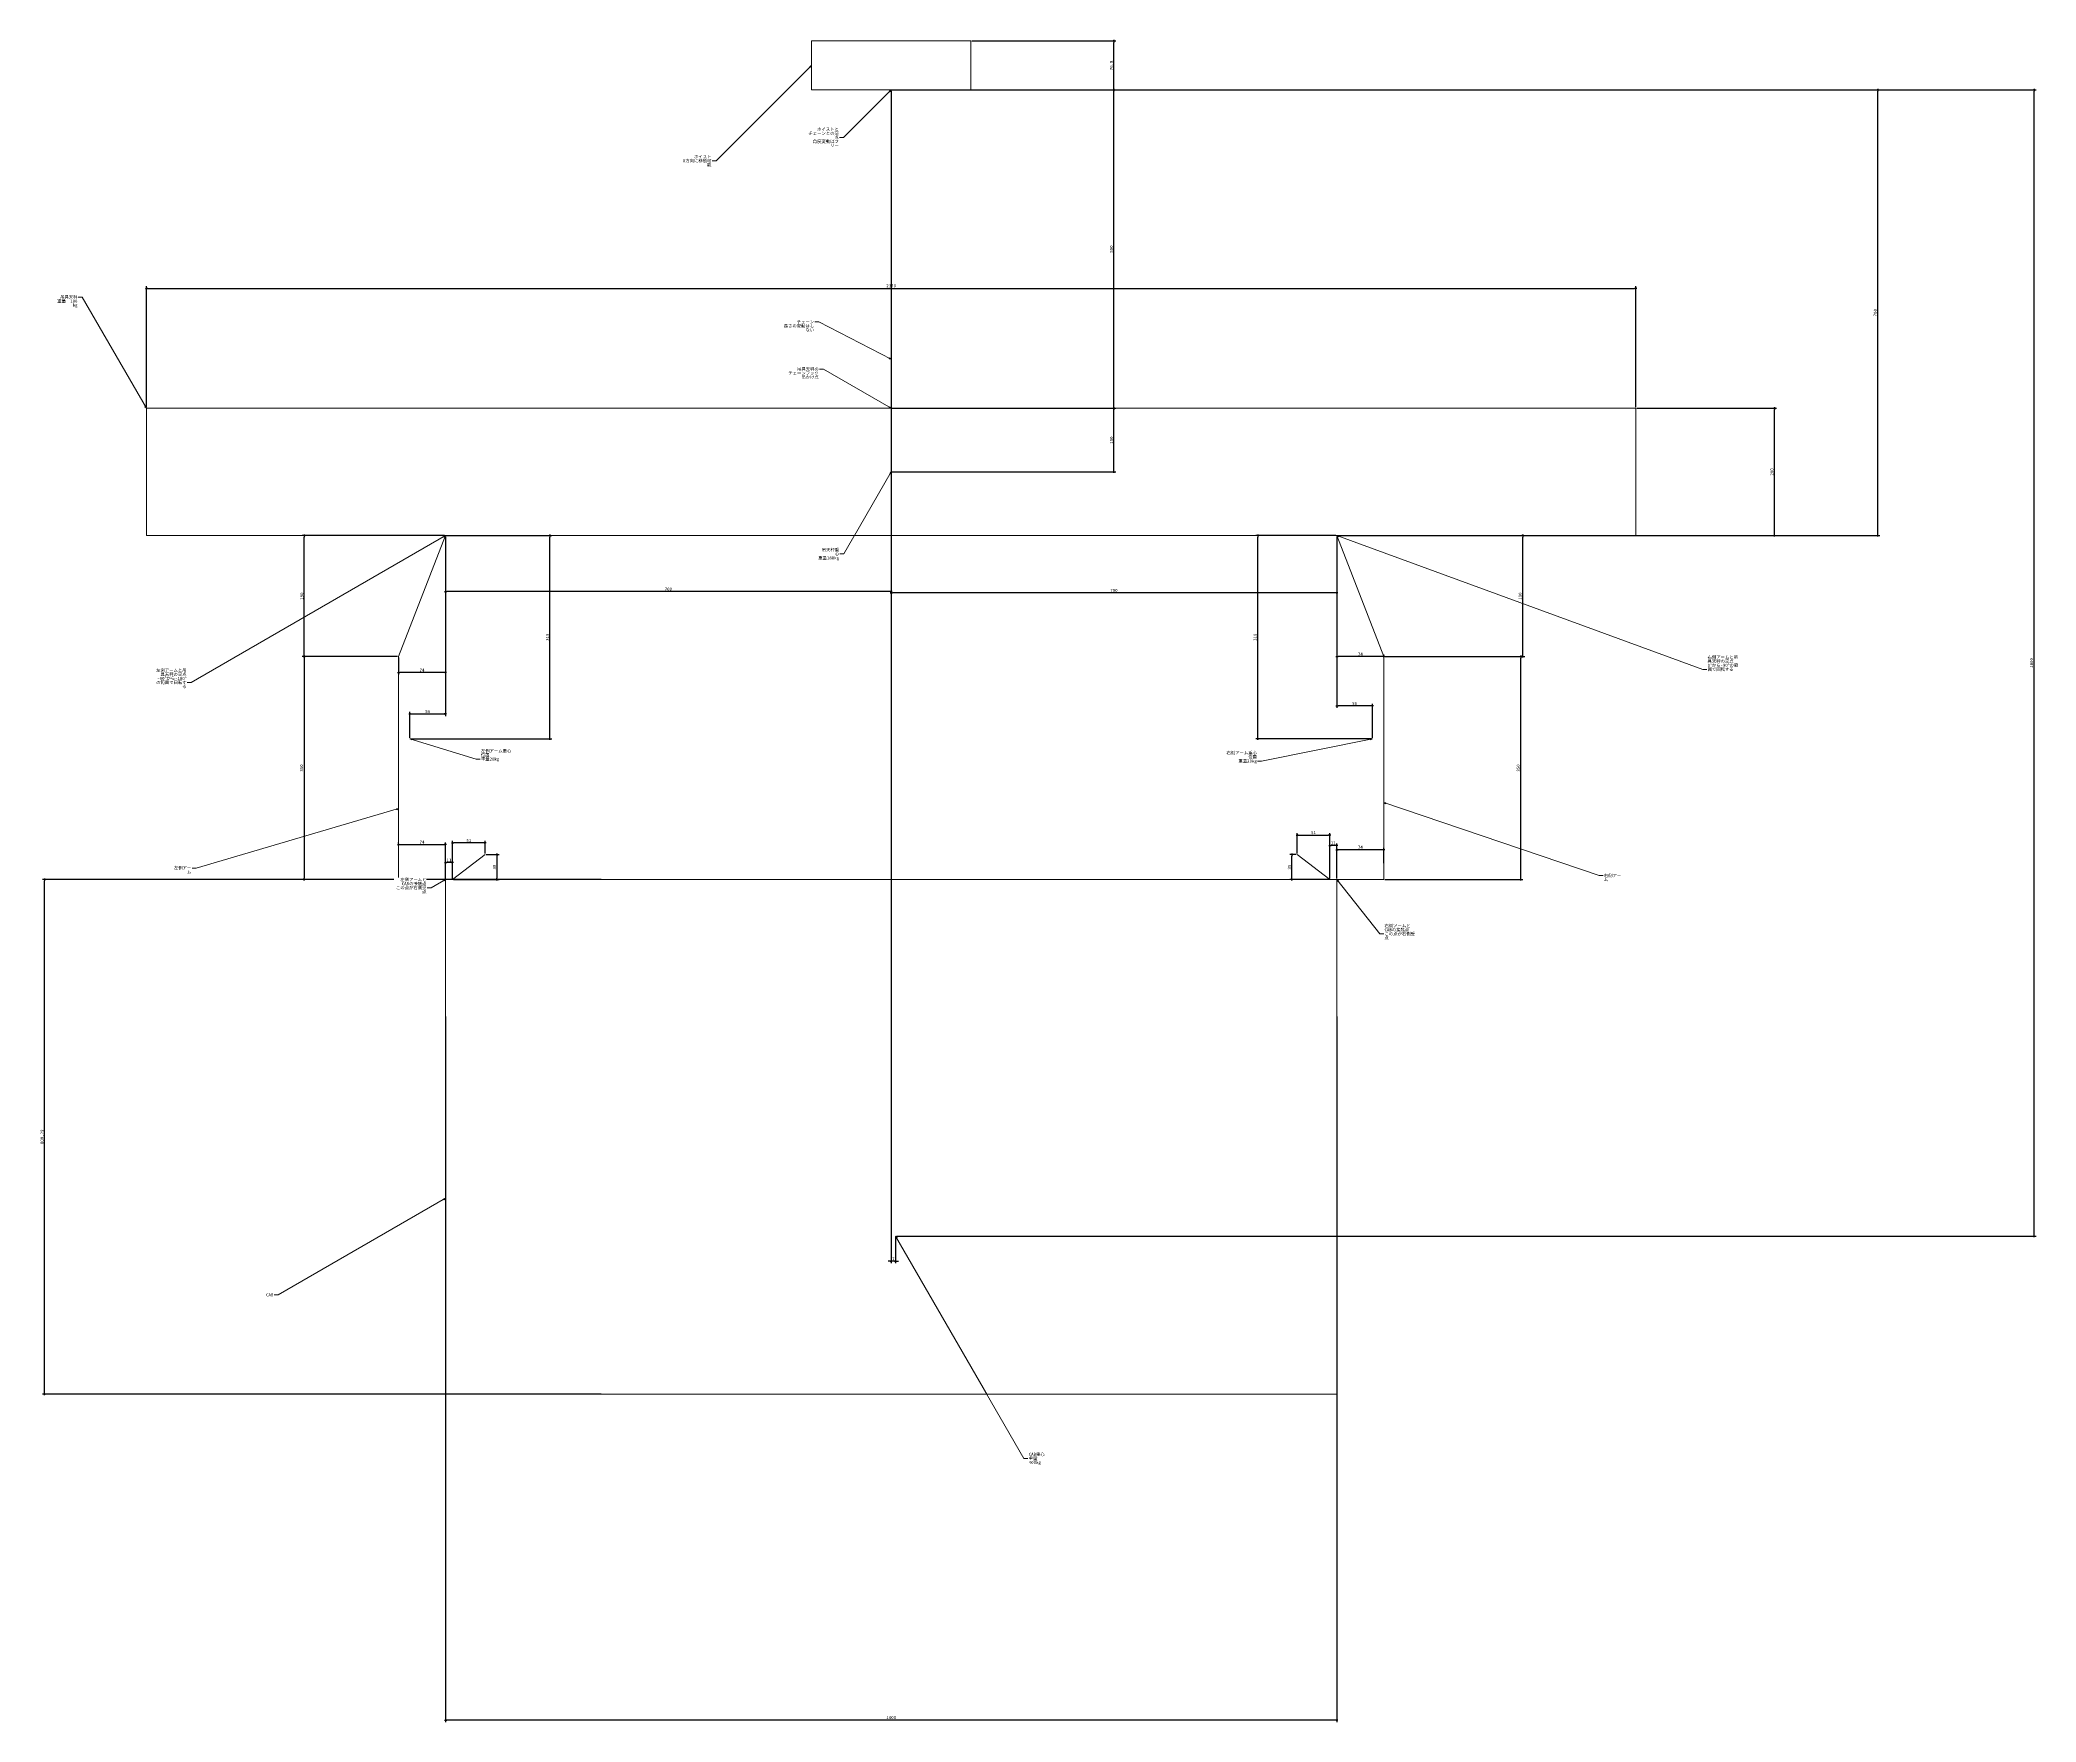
# Model space of a CAD drawing. Header units: millimetres. Extents: x -1337 to 1799, y -2563 to 78.
import ezdxf

# ---------------------------------------------------------------- set-up
doc = ezdxf.new("R2010")
doc.units = ezdxf.units.MM
doc.header["$PDMODE"] = 1
doc.header["$PDSIZE"] = -2
doc.layers.add('一般', color=7, linetype='Continuous', lineweight=5)
doc.layers.add('寸法', color=7, linetype='Continuous', lineweight=5)
doc.styles.add('ＭＳ ゴシック', font='msgothic_0.ttc', dxfattribs={"bigfont": 'ＭＳ ゴシック'})
doc.dimstyles.new('Arch', dxfattribs={"dimtxt": 4.874121, "dimasz": 2.244824, "dimexe": 3.175, "dimexo": 1.5875, "dimgap": 1.5875, "dimtad": 1, "dimdsep": 46, "dimtxsty": 'ＭＳ ゴシック', "dimblk": 'VW_SLASH', "dimblk1": 'VW_SLASH', "dimblk2": 'VW_SLASH', "dimcen": 0, "dimdle": 1.5875, "dimazin": 0, "dimtfac": 1, "dimtix": 1, "dimtmove": 0, "dimatfit": 0, "dimldrblk": 'VW_FILLEDARROW', "dimfxl": 1, "dimfrac": 2, "dimtolj": 1, "dimarcsym": 0})

# ---------------------------------------------------------------- blocks, each defined once
blk = doc.blocks.new('VW_SLASH')
at = {"color": 0, "linetype": 'ByBlock', "lineweight": -2, "transparency": 16777216}
blk.add_line((0.7, 0), (-1, 0), dxfattribs=at)
at = {"color": 0, "linetype": 'Continuous', "lineweight": 20, "transparency": 16777216, "flags": 128}
blk.add_lwpolyline([(0.5, 0.5), (-0.5, -0.5)], dxfattribs=at)
blk = doc.blocks.new('*D1')
at = {"layer": 'Defpoints', "color": 0, "transparency": 33554687}
for p in [(0, 0), (350, 0), (0, -500)]:
    blk.add_point(p, dxfattribs=at)
at = {"layer": '寸法', "color": 0, "linetype": 'Continuous', "lineweight": -2, "transparency": 33554687}
for p, q in [((1.6, 0), (353.2, 0)), ((350, -497.8), (350, -2.2)), ((1.6, -500), (353.2, -500))]:
    blk.add_line(p, q, dxfattribs=at)
at = {"layer": '寸法', "color": 0, "lineweight": -2, "xscale": 2.24482421875, "yscale": 2.24482421875, "zscale": 2.24482421875}
for p, rotation in [((350, 0), 90.00000000000001), ((350, -500), 270)]:
    blk.add_blockref('VW_SLASH', p, dxfattribs=dict(at, rotation=rotation))
at = {"layer": '寸法', "color": 0, "lineweight": 5, "transparency": 33554687, "insert": (346, -250), "char_height": 4.87, "attachment_point": 5, "rotation": 90, "style": 'ＭＳ ゴシック'}
blk.add_mtext('\\A1;500', dxfattribs=at)
blk = doc.blocks.new('VW_FILLEDARROW')
at = {"linetype": 'Continuous', "lineweight": 0, "transparency": 16777216}
blk.add_hatch(color=0, dxfattribs=at).paths.add_polyline_path([(-1.4, 0.4), (0, 0), (-1.4, -0.4)])
at = {"color": 0, "linetype": 'Continuous', "lineweight": 5, "transparency": 16777216, "flags": 128}
blk.add_lwpolyline([(-1.4, 0.4), (0, 0), (-1.4, -0.4)], close=True, dxfattribs=at)
blk = doc.blocks.new('*D2')
at = {"layer": 'Defpoints', "color": 0, "transparency": 33554687}
for p in [(125, 76.8), (350, 76.8), (125, 0)]:
    blk.add_point(p, dxfattribs=at)
at = {"layer": '寸法', "color": 0, "linetype": 'Continuous', "lineweight": -2, "transparency": 33554687}
for p, q in [((126.6, 76.8), (353.2, 76.8)), ((350, 2.2), (350, 74.6)), ((126.6, 0), (353.2, 0))]:
    blk.add_line(p, q, dxfattribs=at)
at = {"layer": '寸法', "color": 0, "lineweight": -2, "xscale": 2.24482421875, "yscale": 2.24482421875, "zscale": 2.24482421875}
for p, rotation in [((350, 76.8), 90), ((350, 0), 270)]:
    blk.add_blockref('VW_SLASH', p, dxfattribs=dict(at, rotation=rotation))
at = {"layer": '寸法', "color": 0, "lineweight": 5, "transparency": 33554687, "insert": (346, 38.4), "char_height": 4.87, "attachment_point": 5, "rotation": 90, "style": 'ＭＳ ゴシック'}
blk.add_mtext('\\A1;76.8', dxfattribs=at)
blk = doc.blocks.new('*D3')
at = {"layer": 'Defpoints', "color": 0, "transparency": 33554687}
for p in [(147.2, -500), (350, -500), (0, -600)]:
    blk.add_point(p, dxfattribs=at)
at = {"layer": '寸法', "color": 0, "linetype": 'Continuous', "lineweight": -2, "transparency": 33554687}
for p, q in [((148.8, -500), (353.2, -500)), ((350, -597.8), (350, -502.2)), ((1.6, -600), (353.2, -600))]:
    blk.add_line(p, q, dxfattribs=at)
at = {"layer": '寸法', "color": 0, "lineweight": -2, "xscale": 2.24482421875, "yscale": 2.24482421875, "zscale": 2.24482421875}
for p, rotation in [((350, -500), 90), ((350, -600), 270)]:
    blk.add_blockref('VW_SLASH', p, dxfattribs=dict(at, rotation=rotation))
at = {"layer": '寸法', "color": 0, "lineweight": 5, "transparency": 33554687, "insert": (346, -550), "char_height": 4.87, "attachment_point": 5, "rotation": 90, "style": 'ＭＳ ゴシック'}
blk.add_mtext('\\A1;100', dxfattribs=at)
blk = doc.blocks.new('*D4')
at = {"layer": 'Defpoints', "color": 0, "transparency": 33554687}
for p in [(0, 0), (1795.4, 0), (7, -1800)]:
    blk.add_point(p, dxfattribs=at)
at = {"layer": '寸法', "color": 0, "linetype": 'Continuous', "lineweight": -2, "transparency": 33554687}
for p, q in [((1.6, 0), (1798.6, 0)), ((1795.4, -1797.8), (1795.4, -2.2)), ((8.6, -1800), (1798.6, -1800))]:
    blk.add_line(p, q, dxfattribs=at)
at = {"layer": '寸法', "color": 0, "lineweight": -2, "xscale": 2.24482421875, "yscale": 2.24482421875, "zscale": 2.24482421875}
for p, rotation in [((1795.4, 0), 90), ((1795.4, -1800), 270)]:
    blk.add_blockref('VW_SLASH', p, dxfattribs=dict(at, rotation=rotation))
at = {"layer": '寸法', "color": 0, "lineweight": 5, "transparency": 33554687, "insert": (1791.4, -900), "char_height": 4.87, "attachment_point": 5, "rotation": 90, "style": 'ＭＳ ゴシック'}
blk.add_mtext('\\A1;1800', dxfattribs=at)
blk = doc.blocks.new('*D5')
at = {"layer": 'Defpoints', "color": 0, "transparency": 33554687}
for p in [(0, 0), (7, -1800), (0, -1839.6)]:
    blk.add_point(p, dxfattribs=at)
at = {"layer": '寸法', "color": 0, "linetype": 'Continuous', "lineweight": -2, "transparency": 33554687}
for p, q in [((0, -1.6), (0, -1842.7)), ((7, -1801.6), (7, -1842.7)), ((-2.2, -1839.6), (-4.5, -1839.6)), ((7, -1839.6), (0, -1839.6)), ((9.2, -1839.6), (11.5, -1839.6))]:
    blk.add_line(p, q, dxfattribs=at)
at = {"layer": '寸法', "color": 0, "lineweight": -2, "xscale": 2.24482421875, "yscale": 2.24482421875, "zscale": 2.24482421875}
blk.add_blockref('VW_SLASH', (0, -1839.6), dxfattribs=at)
at = {"layer": '寸法', "color": 0, "lineweight": -2, "xscale": 2.24482421875, "yscale": 2.24482421875, "zscale": 2.24482421875, "rotation": 180}
blk.add_blockref('VW_SLASH', (7, -1839.6), dxfattribs=at)
at = {"layer": '寸法', "color": 0, "lineweight": 5, "transparency": 33554687, "insert": (3.5, -1835.5), "char_height": 4.87, "attachment_point": 5, "style": 'ＭＳ ゴシック'}
blk.add_mtext('\\A1;7', dxfattribs=at)
blk = doc.blocks.new('グループ')
at = {"layer": '一般', "color": 7, "linetype": 'Continuous', "lineweight": 5, "transparency": 33554687}
blk.add_point((7, -1800), dxfattribs=at)
blk = doc.blocks.new('グループ-1')
at = {"layer": '一般', "color": 7, "linetype": 'Continuous', "lineweight": 5, "transparency": 33554687}
for p, q in [((700, -700), (774, -890)), ((774, -890), (774, -1240)), ((638, -1201), (689, -1240)), ((774, -1240), (689, -1240))]:
    blk.add_line(p, q, dxfattribs=at)
for p in [(700, -700), (756, -1019), (700, -1240)]:
    blk.add_point(p, dxfattribs=at)
blk = doc.blocks.new('グループ-2')
at = {"layer": '一般', "color": 7, "linetype": 'Continuous', "lineweight": 5, "transparency": 33554687}
for p, q in [((-700, -700), (-774, -890)), ((-774, -890), (-774, -1240)), ((-689, -1240), (-638, -1201)), ((-774, -1240), (-689, -1240))]:
    blk.add_line(p, q, dxfattribs=at)
for p in [(-700, -700), (-756, -1019), (-700, -1240)]:
    blk.add_point(p, dxfattribs=at)
blk = doc.blocks.new('引出線付き注釈')
at = {"layer": '一般', "linetype": 'Continuous', "lineweight": 0, "transparency": 33554687}
blk.add_hatch(color=7, dxfattribs=at).paths.add_polyline_path([(111.1, -56.2), (113.5, -58.4), (110.3, -57.7)])
at = {"layer": '一般', "color": 7, "linetype": 'Continuous', "lineweight": 5, "transparency": 33554687}
for p, q in [((-6.3, 0), (0, 0)), ((0, 0), (113.5, -58.4))]:
    blk.add_line(p, q, dxfattribs=at)
at = {"layer": '一般', "color": 7, "linetype": 'Continuous', "lineweight": 5, "transparency": 33554687, "flags": 128}
blk.add_lwpolyline([(111.1, -56.2), (113.5, -58.4), (110.3, -57.7)], close=True, dxfattribs=at)
at = {"color": 255, "linetype": 'Continuous', "lineweight": 5, "transparency": 33554687}
blk.add_wipeout([(-58.6, 3.2), (-7.5, 3.2), (-7.5, -15.9), (-58.6, -15.9)], dxfattribs=at).dxf.layer = '一般'
at = {"layer": '一般', "color": 7, "transparency": 33554687, "insert": (-7.5, 2.6), "char_height": 4.87, "width": 51.054, "attachment_point": 3, "line_spacing_factor": 0.784819, "style": 'ＭＳ ゴシック'}
blk.add_mtext('チェーン\\P長さの変動はしない', dxfattribs=at)
blk = doc.blocks.new('引出線付き注釈-1')
at = {"layer": '一般', "linetype": 'Continuous', "lineweight": 0, "transparency": 33554687}
blk.add_hatch(color=7, dxfattribs=at).paths.add_polyline_path([(147, 148.3), (149.9, 149.9), (148.3, 147)])
at = {"layer": '一般', "color": 7, "linetype": 'Continuous', "lineweight": 5, "transparency": 33554687}
for p, q in [((0, 0), (149.9, 149.9)), ((-6.3, 0), (0, 0))]:
    blk.add_line(p, q, dxfattribs=at)
at = {"layer": '一般', "color": 7, "linetype": 'Continuous', "lineweight": 5, "transparency": 33554687, "flags": 128}
blk.add_lwpolyline([(147, 148.3), (149.9, 149.9), (148.3, 147)], close=True, dxfattribs=at)
at = {"color": 255, "linetype": 'Continuous', "lineweight": 5, "transparency": 33554687}
blk.add_wipeout([(-55.4, 9.5), (-7.5, 9.5), (-7.5, -3.2), (-55.4, -3.2)], dxfattribs=at).dxf.layer = '一般'
at = {"layer": '一般', "color": 7, "transparency": 33554687, "insert": (-7.5, 8.9), "char_height": 4.87, "width": 47.879, "attachment_point": 3, "line_spacing_factor": 0.784819, "style": 'ＭＳ ゴシック'}
blk.add_mtext('ホイスト\\PX方向に移動可能', dxfattribs=at)
blk = doc.blocks.new('引出線付き注釈-2')
at = {"layer": '一般', "linetype": 'Continuous', "lineweight": 0, "transparency": 33554687}
blk.add_hatch(color=7, dxfattribs=at).paths.add_polyline_path([(99.9, -171.3), (100.7, -174.5), (98.5, -172.1)])
at = {"layer": '一般', "color": 7, "linetype": 'Continuous', "lineweight": 5, "transparency": 33554687}
for p, q in [((-6.3, 0), (0, 0)), ((0, 0), (100.7, -174.5))]:
    blk.add_line(p, q, dxfattribs=at)
at = {"layer": '一般', "color": 7, "linetype": 'Continuous', "lineweight": 5, "transparency": 33554687, "flags": 128}
blk.add_lwpolyline([(99.9, -171.3), (100.7, -174.5), (98.5, -172.1)], close=True, dxfattribs=at)
at = {"color": 255, "linetype": 'Continuous', "lineweight": 5, "transparency": 33554687}
blk.add_wipeout([(-42.7, 3.2), (-7.5, 3.2), (-7.5, -9.5), (-42.7, -9.5)], dxfattribs=at).dxf.layer = '一般'
at = {"layer": '一般', "color": 7, "transparency": 33554687, "insert": (-7.5, 2.6), "char_height": 4.87, "width": 35.179, "attachment_point": 3, "line_spacing_factor": 0.784819, "style": 'ＭＳ ゴシック'}
blk.add_mtext('吊具天秤\\P重量\u3000180㎏', dxfattribs=at)
blk = doc.blocks.new('引出線付き注釈-3')
at = {"layer": '一般', "linetype": 'Continuous', "lineweight": 0, "transparency": 33554687}
blk.add_hatch(color=7, dxfattribs=at).paths.add_polyline_path([(103.9, -59), (106.3, -61.4), (103.1, -60.5)])
at = {"layer": '一般', "color": 7, "linetype": 'Continuous', "lineweight": 5, "transparency": 33554687}
for p, q in [((-6.3, 0), (0, 0)), ((0, 0), (106.3, -61.4))]:
    blk.add_line(p, q, dxfattribs=at)
at = {"layer": '一般', "color": 7, "linetype": 'Continuous', "lineweight": 5, "transparency": 33554687, "flags": 128}
blk.add_lwpolyline([(103.9, -59), (106.3, -61.4), (103.1, -60.5)], close=True, dxfattribs=at)
at = {"color": 255, "linetype": 'Continuous', "lineweight": 5, "transparency": 33554687}
blk.add_wipeout([(-58.6, 3.2), (-7.5, 3.2), (-7.5, -9.5), (-58.6, -9.5)], dxfattribs=at).dxf.layer = '一般'
at = {"layer": '一般', "color": 7, "transparency": 33554687, "insert": (-7.5, 2.6), "char_height": 4.874, "width": 51.054, "attachment_point": 3, "line_spacing_factor": 0.784819, "style": 'ＭＳ ゴシック'}
blk.add_mtext('吊具天秤のチェーンフック吊かけ点', dxfattribs=at)
blk = doc.blocks.new('引出線付き注釈-4')
at = {"layer": '一般', "linetype": 'Continuous', "lineweight": 0, "transparency": 33554687}
blk.add_hatch(color=7, dxfattribs=at).paths.add_polyline_path([(396.2, 229.8), (399.4, 230.6), (397.1, 228.3)])
at = {"layer": '一般', "color": 7, "linetype": 'Continuous', "lineweight": 5, "transparency": 33554687}
for p, q in [((0, 0), (399.4, 230.6)), ((-6.3, 0), (0, 0))]:
    blk.add_line(p, q, dxfattribs=at)
at = {"layer": '一般', "color": 7, "linetype": 'Continuous', "lineweight": 5, "transparency": 33554687, "flags": 128}
blk.add_lwpolyline([(396.2, 229.8), (399.4, 230.6), (397.1, 228.3)], close=True, dxfattribs=at)
at = {"color": 255, "linetype": 'Continuous', "lineweight": 5, "transparency": 33554687}
blk.add_wipeout([(-58.6, 22.2), (-7.5, 22.2), (-7.5, -3.2), (-58.6, -3.2)], dxfattribs=at).dxf.layer = '一般'
at = {"layer": '一般', "color": 7, "transparency": 33554687, "insert": (-7.5, 21.6), "char_height": 4.874, "width": 51.054, "attachment_point": 3, "line_spacing_factor": 0.784819, "style": 'ＭＳ ゴシック'}
blk.add_mtext('左側アームと吊具天秤の交点\\P-90°から-180°の範囲で回転する', dxfattribs=at)
blk = doc.blocks.new('引出線付き注釈-5')
at = {"layer": '一般', "linetype": 'Continuous', "lineweight": 0, "transparency": 33554687}
blk.add_hatch(color=7, dxfattribs=at).paths.add_polyline_path([(-101.2, 30.3), (-104, 32), (-100.7, 31.9)])
at = {"layer": '一般', "color": 7, "linetype": 'Continuous', "lineweight": 5, "transparency": 33554687}
for p, q in [((0, 0), (-104, 32)), ((6.3, 0), (0, 0))]:
    blk.add_line(p, q, dxfattribs=at)
at = {"layer": '一般', "color": 7, "linetype": 'Continuous', "lineweight": 5, "transparency": 33554687, "flags": 128}
blk.add_lwpolyline([(-101.2, 30.3), (-104, 32), (-100.7, 31.9)], close=True, dxfattribs=at)
at = {"color": 255, "linetype": 'Continuous', "lineweight": 5, "transparency": 33554687}
blk.add_wipeout([(7.5, 15.9), (58.6, 15.9), (58.6, -3.2), (7.5, -3.2)], dxfattribs=at).dxf.layer = '一般'
at = {"layer": '一般', "color": 7, "transparency": 33554687, "insert": (7.5, 15.3), "char_height": 4.87, "width": 51.054, "attachment_point": 1, "line_spacing_factor": 0.784819, "style": 'ＭＳ ゴシック'}
blk.add_mtext('左側アーム重心位置\\P重量20kg', dxfattribs=at)
blk = doc.blocks.new('引出線付き注釈-6')
at = {"layer": '一般', "linetype": 'Continuous', "lineweight": 0, "transparency": 33554687}
blk.add_hatch(color=7, dxfattribs=at).paths.add_polyline_path([(170.7, 35.2), (174, 35), (171.1, 33.5)])
at = {"layer": '一般', "color": 7, "linetype": 'Continuous', "lineweight": 5, "transparency": 33554687}
for p, q in [((0, 0), (174, 35)), ((-6.3, 0), (0, 0))]:
    blk.add_line(p, q, dxfattribs=at)
at = {"layer": '一般', "color": 7, "linetype": 'Continuous', "lineweight": 5, "transparency": 33554687, "flags": 128}
blk.add_lwpolyline([(170.7, 35.2), (174, 35), (171.1, 33.5)], close=True, dxfattribs=at)
at = {"color": 255, "linetype": 'Continuous', "lineweight": 5, "transparency": 33554687}
blk.add_wipeout([(-58.6, 15.9), (-7.5, 15.9), (-7.5, -3.2), (-58.6, -3.2)], dxfattribs=at).dxf.layer = '一般'
at = {"layer": '一般', "color": 7, "transparency": 33554687, "insert": (-7.5, 15.3), "char_height": 4.87, "width": 51.054, "attachment_point": 3, "line_spacing_factor": 0.784819, "style": 'ＭＳ ゴシック'}
blk.add_mtext('右側アーム重心位置\\P重量20kg', dxfattribs=at)
blk = doc.blocks.new('引出線付き注釈-7')
at = {"layer": '一般', "linetype": 'Continuous', "lineweight": 0, "transparency": 33554687}
blk.add_hatch(color=7, dxfattribs=at).paths.add_polyline_path([(314.7, 93.1), (318, 93.2), (315.2, 91.5)])
at = {"layer": '一般', "color": 7, "linetype": 'Continuous', "lineweight": 5, "transparency": 33554687}
for p, q in [((0, 0), (318, 93.2)), ((-6.3, 0), (0, 0))]:
    blk.add_line(p, q, dxfattribs=at)
at = {"layer": '一般', "color": 7, "linetype": 'Continuous', "lineweight": 5, "transparency": 33554687, "flags": 128}
blk.add_lwpolyline([(314.7, 93.1), (318, 93.2), (315.2, 91.5)], close=True, dxfattribs=at)
at = {"color": 255, "linetype": 'Continuous', "lineweight": 5, "transparency": 33554687}
blk.add_wipeout([(-39.5, 3.2), (-7.5, 3.2), (-7.5, -3.2), (-39.5, -3.2)], dxfattribs=at).dxf.layer = '一般'
at = {"layer": '一般', "color": 7, "transparency": 33554687, "insert": (-7.5, 2.6), "char_height": 4.87, "width": 32.004, "attachment_point": 3, "line_spacing_factor": 0.784819, "style": 'ＭＳ ゴシック'}
blk.add_mtext('左側アーム', dxfattribs=at)
blk = doc.blocks.new('引出線付き注釈-8')
at = {"layer": '一般', "linetype": 'Continuous', "lineweight": 0, "transparency": 33554687}
blk.add_hatch(color=7, dxfattribs=at).paths.add_polyline_path([(-335.2, 112.9), (-338, 114.7), (-334.7, 114.5)])
at = {"layer": '一般', "color": 7, "linetype": 'Continuous', "lineweight": 5, "transparency": 33554687}
for p, q in [((0, 0), (-338, 114.7)), ((6.3, 0), (0, 0))]:
    blk.add_line(p, q, dxfattribs=at)
at = {"layer": '一般', "color": 7, "linetype": 'Continuous', "lineweight": 5, "transparency": 33554687, "flags": 128}
blk.add_lwpolyline([(-335.2, 112.9), (-338, 114.7), (-334.7, 114.5)], close=True, dxfattribs=at)
at = {"color": 255, "linetype": 'Continuous', "lineweight": 5, "transparency": 33554687}
blk.add_wipeout([(7.5, 3.2), (39.5, 3.2), (39.5, -3.2), (7.5, -3.2)], dxfattribs=at).dxf.layer = '一般'
at = {"layer": '一般', "color": 7, "transparency": 33554687, "insert": (7.5, 2.6), "char_height": 4.87, "width": 32.004, "attachment_point": 1, "line_spacing_factor": 0.784819, "style": 'ＭＳ ゴシック'}
blk.add_mtext('右側アーム', dxfattribs=at)
blk = doc.blocks.new('引出線付き注釈-9')
at = {"layer": '一般', "linetype": 'Continuous', "lineweight": 0, "transparency": 33554687}
blk.add_hatch(color=7, dxfattribs=at).paths.add_polyline_path([(-572.3, 208.1), (-575, 210), (-571.7, 209.7)])
at = {"layer": '一般', "color": 7, "linetype": 'Continuous', "lineweight": 5, "transparency": 33554687}
for p, q in [((0, 0), (-575, 210)), ((6.3, 0), (0, 0))]:
    blk.add_line(p, q, dxfattribs=at)
at = {"layer": '一般', "color": 7, "linetype": 'Continuous', "lineweight": 5, "transparency": 33554687, "flags": 128}
blk.add_lwpolyline([(-572.3, 208.1), (-575, 210), (-571.7, 209.7)], close=True, dxfattribs=at)
at = {"color": 255, "linetype": 'Continuous', "lineweight": 5, "transparency": 33554687}
blk.add_wipeout([(7.5, 22.2), (58.6, 22.2), (58.6, -3.2), (7.5, -3.2)], dxfattribs=at).dxf.layer = '一般'
at = {"layer": '一般', "color": 7, "transparency": 33554687, "insert": (7.5, 21.6), "char_height": 4.874, "width": 51.054, "attachment_point": 1, "line_spacing_factor": 0.784819, "style": 'ＭＳ ゴシック'}
blk.add_mtext('右側アームと吊具天秤の交点\\P0°から-90°の範囲で回転する', dxfattribs=at)
blk = doc.blocks.new('引出線付き注釈-10')
at = {"layer": '一般', "linetype": 'Continuous', "lineweight": 0, "transparency": 33554687}
blk.add_hatch(color=7, dxfattribs=at).paths.add_polyline_path([(259.9, 151), (263, 151.9), (260.7, 149.5)])
at = {"layer": '一般', "color": 7, "linetype": 'Continuous', "lineweight": 5, "transparency": 33554687}
for p, q in [((0, 0), (263, 151.9)), ((-6.3, 0), (0, 0))]:
    blk.add_line(p, q, dxfattribs=at)
at = {"layer": '一般', "color": 7, "linetype": 'Continuous', "lineweight": 5, "transparency": 33554687, "flags": 128}
blk.add_lwpolyline([(259.9, 151), (263, 151.9), (260.7, 149.5)], close=True, dxfattribs=at)
at = {"color": 255, "linetype": 'Continuous', "lineweight": 5, "transparency": 33554687}
blk.add_wipeout([(-17.3, 3.2), (-7.5, 3.2), (-7.5, -3.2), (-17.3, -3.2)], dxfattribs=at).dxf.layer = '一般'
at = {"layer": '一般', "color": 7, "transparency": 33554687, "insert": (-7.5, 2.6), "char_height": 4.87, "width": 9.779, "attachment_point": 3, "line_spacing_factor": 0.784819, "style": 'ＭＳ ゴシック'}
blk.add_mtext('CAB', dxfattribs=at)
blk = doc.blocks.new('引出線付き注釈-11')
at = {"layer": '一般', "linetype": 'Continuous', "lineweight": 0, "transparency": 33554687}
blk.add_hatch(color=7, dxfattribs=at).paths.add_polyline_path([(-200.8, 346), (-201.6, 349.2), (-199.3, 346.9)])
at = {"layer": '一般', "color": 7, "linetype": 'Continuous', "lineweight": 5, "transparency": 33554687}
for p, q in [((0, 0), (-201.6, 349.2)), ((6.3, 0), (0, 0))]:
    blk.add_line(p, q, dxfattribs=at)
at = {"layer": '一般', "color": 7, "linetype": 'Continuous', "lineweight": 5, "transparency": 33554687, "flags": 128}
blk.add_lwpolyline([(-200.8, 346), (-201.6, 349.2), (-199.3, 346.9)], close=True, dxfattribs=at)
at = {"color": 255, "linetype": 'Continuous', "lineweight": 5, "transparency": 33554687}
blk.add_wipeout([(7.5, 9.5), (36.4, 9.5), (36.4, -3.2), (7.5, -3.2)], dxfattribs=at).dxf.layer = '一般'
at = {"layer": '一般', "color": 7, "transparency": 33554687, "insert": (7.5, 8.9), "char_height": 4.87, "width": 28.829, "attachment_point": 1, "line_spacing_factor": 0.784819, "style": 'ＭＳ ゴシック'}
blk.add_mtext('CAB重心\\P重量400kg', dxfattribs=at)
blk = doc.blocks.new('引出線付き注釈-12')
at = {"layer": '一般', "linetype": 'Continuous', "lineweight": 0, "transparency": 33554687}
blk.add_hatch(color=7, dxfattribs=at).paths.add_polyline_path([(72.1, 126.4), (74.3, 128.8), (73.5, 125.6)])
at = {"layer": '一般', "color": 7, "linetype": 'Continuous', "lineweight": 5, "transparency": 33554687}
for p, q in [((0, 0), (74.3, 128.8)), ((-6.3, 0), (0, 0))]:
    blk.add_line(p, q, dxfattribs=at)
at = {"layer": '一般', "color": 7, "linetype": 'Continuous', "lineweight": 5, "transparency": 33554687, "flags": 128}
blk.add_lwpolyline([(72.1, 126.4), (74.3, 128.8), (73.5, 125.6)], close=True, dxfattribs=at)
at = {"color": 255, "linetype": 'Continuous', "lineweight": 5, "transparency": 33554687}
blk.add_wipeout([(-39.5, 9.5), (-7.5, 9.5), (-7.5, -3.2), (-39.5, -3.2)], dxfattribs=at).dxf.layer = '一般'
at = {"layer": '一般', "color": 7, "transparency": 33554687, "insert": (-7.5, 8.9), "char_height": 4.87, "width": 32.004, "attachment_point": 3, "line_spacing_factor": 0.784819, "style": 'ＭＳ ゴシック'}
blk.add_mtext('吊天秤重心\\P重量180kg', dxfattribs=at)
blk = doc.blocks.new('引出線付き注釈-13')
at = {"layer": '一般', "linetype": 'Continuous', "lineweight": 0, "transparency": 33554687}
blk.add_hatch(color=7, dxfattribs=at).paths.add_polyline_path([(71.9, 73.1), (74.7, 74.7), (73.1, 71.9)])
at = {"layer": '一般', "color": 7, "linetype": 'Continuous', "lineweight": 5, "transparency": 33554687}
for p, q in [((0, 0), (74.7, 74.7)), ((-6.3, 0), (0, 0))]:
    blk.add_line(p, q, dxfattribs=at)
at = {"layer": '一般', "color": 7, "linetype": 'Continuous', "lineweight": 5, "transparency": 33554687, "flags": 128}
blk.add_lwpolyline([(71.9, 73.1), (74.7, 74.7), (73.1, 71.9)], close=True, dxfattribs=at)
at = {"color": 255, "linetype": 'Continuous', "lineweight": 5, "transparency": 33554687}
blk.add_wipeout([(-58.6, 15.9), (-7.5, 15.9), (-7.5, -3.2), (-58.6, -3.2)], dxfattribs=at).dxf.layer = '一般'
at = {"layer": '一般', "color": 7, "transparency": 33554687, "insert": (-7.5, 15.3), "char_height": 4.874, "width": 51.054, "attachment_point": 3, "line_spacing_factor": 0.784819, "style": 'ＭＳ ゴシック'}
blk.add_mtext('ホイストとチェーンとの交点\\P角度変動はフリー', dxfattribs=at)
blk = doc.blocks.new('*D23')
at = {"layer": 'Defpoints', "color": 0, "transparency": 33554687}
for p in [(1170, -500), (1387.5, -500), (1170, -700)]:
    blk.add_point(p, dxfattribs=at)
at = {"layer": '寸法', "color": 0, "linetype": 'Continuous', "lineweight": -2, "transparency": 33554687}
for p, q in [((1171.6, -500), (1390.7, -500)), ((1387.5, -697.8), (1387.5, -502.2)), ((1171.6, -700), (1390.7, -700))]:
    blk.add_line(p, q, dxfattribs=at)
at = {"layer": '寸法', "color": 0, "lineweight": -2, "xscale": 2.24482421875, "yscale": 2.24482421875, "zscale": 2.24482421875}
for p, rotation in [((1387.5, -500), 90), ((1387.5, -700), 270)]:
    blk.add_blockref('VW_SLASH', p, dxfattribs=dict(at, rotation=rotation))
at = {"layer": '寸法', "color": 0, "lineweight": 5, "transparency": 33554687, "insert": (1383.5, -600), "char_height": 4.87, "attachment_point": 5, "rotation": 90, "style": 'ＭＳ ゴシック'}
blk.add_mtext('\\A1;200', dxfattribs=at)
blk = doc.blocks.new('*D24')
at = {"layer": 'Defpoints', "color": 0, "transparency": 33554687}
for p in [(1170, -311.7), (-1170, -500), (1170, -500)]:
    blk.add_point(p, dxfattribs=at)
at = {"layer": '寸法', "color": 0, "linetype": 'Continuous', "lineweight": -2, "transparency": 33554687}
for p, q in [((-1170, -498.4), (-1170, -308.5)), ((-1167.8, -311.7), (1167.8, -311.7)), ((1170, -498.4), (1170, -308.5))]:
    blk.add_line(p, q, dxfattribs=at)
at = {"layer": '寸法', "color": 0, "lineweight": -2, "xscale": 2.24482421875, "yscale": 2.24482421875, "zscale": 2.24482421875, "rotation": 180}
blk.add_blockref('VW_SLASH', (-1170, -311.7), dxfattribs=at)
at = {"layer": '寸法', "color": 0, "lineweight": -2, "xscale": 2.24482421875, "yscale": 2.24482421875, "zscale": 2.24482421875}
blk.add_blockref('VW_SLASH', (1170, -311.7), dxfattribs=at)
at = {"layer": '寸法', "color": 0, "lineweight": 5, "transparency": 33554687, "insert": (0, -307.7), "char_height": 4.87, "attachment_point": 5, "style": 'ＭＳ ゴシック'}
blk.add_mtext('\\A1;2340', dxfattribs=at)
blk = doc.blocks.new('*D25')
at = {"layer": 'Defpoints', "color": 0, "transparency": 33554687}
for p in [(0, 0), (1550, 0), (700, -700)]:
    blk.add_point(p, dxfattribs=at)
at = {"layer": '寸法', "color": 0, "linetype": 'Continuous', "lineweight": -2, "transparency": 33554687}
for p, q in [((1.6, 0), (1553.2, 0)), ((1550, -697.8), (1550, -2.2)), ((701.6, -700), (1553.2, -700))]:
    blk.add_line(p, q, dxfattribs=at)
at = {"layer": '寸法', "color": 0, "lineweight": -2, "xscale": 2.24482421875, "yscale": 2.24482421875, "zscale": 2.24482421875}
for p, rotation in [((1550, 0), 90), ((1550, -700), 270)]:
    blk.add_blockref('VW_SLASH', p, dxfattribs=dict(at, rotation=rotation))
at = {"layer": '寸法', "color": 0, "lineweight": 5, "transparency": 33554687, "insert": (1546, -350), "char_height": 4.87, "attachment_point": 5, "rotation": 90, "style": 'ＭＳ ゴシック'}
blk.add_mtext('\\A1;700', dxfattribs=at)
blk = doc.blocks.new('*D26')
at = {"layer": 'Defpoints', "color": 0, "transparency": 33554687}
for p in [(0, 0), (700, -700), (0, -790)]:
    blk.add_point(p, dxfattribs=at)
at = {"layer": '寸法', "color": 0, "linetype": 'Continuous', "lineweight": -2, "transparency": 33554687}
for p, q in [((0, -1.6), (0, -793.2)), ((700, -701.6), (700, -793.2)), ((697.8, -790), (2.2, -790))]:
    blk.add_line(p, q, dxfattribs=at)
at = {"layer": '寸法', "color": 0, "lineweight": -2, "xscale": 2.24482421875, "yscale": 2.24482421875, "zscale": 2.24482421875, "rotation": 180}
blk.add_blockref('VW_SLASH', (0, -790), dxfattribs=at)
at = {"layer": '寸法', "color": 0, "lineweight": -2, "xscale": 2.24482421875, "yscale": 2.24482421875, "zscale": 2.24482421875}
blk.add_blockref('VW_SLASH', (700, -790), dxfattribs=at)
at = {"layer": '寸法', "color": 0, "lineweight": 5, "transparency": 33554687, "insert": (350, -786), "char_height": 4.87, "attachment_point": 5, "style": 'ＭＳ ゴシック'}
blk.add_mtext('\\A1;700', dxfattribs=at)
blk = doc.blocks.new('*D27')
at = {"layer": 'Defpoints', "color": 0, "transparency": 33554687}
for p in [(700, -700), (992.1, -700), (774, -890)]:
    blk.add_point(p, dxfattribs=at)
at = {"layer": '寸法', "color": 0, "linetype": 'Continuous', "lineweight": -2, "transparency": 33554687}
for p, q in [((701.6, -700), (995.3, -700)), ((992.1, -887.8), (992.1, -702.2)), ((775.6, -890), (995.3, -890))]:
    blk.add_line(p, q, dxfattribs=at)
at = {"layer": '寸法', "color": 0, "lineweight": -2, "xscale": 2.24482421875, "yscale": 2.24482421875, "zscale": 2.24482421875}
for p, rotation in [((992.1, -700), 90), ((992.1, -890), 270)]:
    blk.add_blockref('VW_SLASH', p, dxfattribs=dict(at, rotation=rotation))
at = {"layer": '寸法', "color": 0, "lineweight": 5, "transparency": 33554687, "insert": (988.1, -795), "char_height": 4.87, "attachment_point": 5, "rotation": 90, "style": 'ＭＳ ゴシック'}
blk.add_mtext('\\A1;190', dxfattribs=at)
blk = doc.blocks.new('*D28')
at = {"layer": 'Defpoints', "color": 0, "transparency": 33554687}
for p in [(700, -700), (700, -890), (774, -890)]:
    blk.add_point(p, dxfattribs=at)
at = {"layer": '寸法', "color": 0, "linetype": 'Continuous', "lineweight": -2, "transparency": 33554687}
for p, q in [((700, -701.6), (700, -893.2)), ((771.8, -890), (702.2, -890)), ((774, -888.4), (774, -886.8))]:
    blk.add_line(p, q, dxfattribs=at)
at = {"layer": '寸法', "color": 0, "lineweight": -2, "xscale": 2.24482421875, "yscale": 2.24482421875, "zscale": 2.24482421875, "rotation": 180}
blk.add_blockref('VW_SLASH', (700, -890), dxfattribs=at)
at = {"layer": '寸法', "color": 0, "lineweight": -2, "xscale": 2.24482421875, "yscale": 2.24482421875, "zscale": 2.24482421875}
blk.add_blockref('VW_SLASH', (774, -890), dxfattribs=at)
at = {"layer": '寸法', "color": 0, "lineweight": 5, "transparency": 33554687, "insert": (737, -886), "char_height": 4.87, "attachment_point": 5, "style": 'ＭＳ ゴシック'}
blk.add_mtext('\\A1;74', dxfattribs=at)
blk = doc.blocks.new('*D29')
at = {"layer": 'Defpoints', "color": 0, "transparency": 33554687}
for p in [(774, -890), (989, -890), (774, -1240)]:
    blk.add_point(p, dxfattribs=at)
at = {"layer": '寸法', "color": 0, "linetype": 'Continuous', "lineweight": -2, "transparency": 33554687}
for p, q in [((775.6, -890), (992.2, -890)), ((989, -1237.8), (989, -892.2)), ((775.6, -1240), (992.2, -1240))]:
    blk.add_line(p, q, dxfattribs=at)
at = {"layer": '寸法', "color": 0, "lineweight": -2, "xscale": 2.24482421875, "yscale": 2.24482421875, "zscale": 2.24482421875}
for p, rotation in [((989, -890), 90), ((989, -1240), 270)]:
    blk.add_blockref('VW_SLASH', p, dxfattribs=dict(at, rotation=rotation))
at = {"layer": '寸法', "color": 0, "lineweight": 5, "transparency": 33554687, "insert": (985, -1065), "char_height": 4.87, "attachment_point": 5, "rotation": 90, "style": 'ＭＳ ゴシック'}
blk.add_mtext('\\A1;350', dxfattribs=at)
blk = doc.blocks.new('*D30')
at = {"layer": 'Defpoints', "color": 0, "transparency": 33554687}
for p in [(700, -1193.2), (774, -1215.9), (700, -1240)]:
    blk.add_point(p, dxfattribs=at)
at = {"layer": '寸法', "color": 0, "linetype": 'Continuous', "lineweight": -2, "transparency": 33554687}
for p, q in [((700, -1238.4), (700, -1190.1)), ((774, -1214.4), (774, -1190.1)), ((771.8, -1193.2), (702.2, -1193.2))]:
    blk.add_line(p, q, dxfattribs=at)
at = {"layer": '寸法', "color": 0, "lineweight": -2, "xscale": 2.24482421875, "yscale": 2.24482421875, "zscale": 2.24482421875, "rotation": 180}
blk.add_blockref('VW_SLASH', (700, -1193.2), dxfattribs=at)
at = {"layer": '寸法', "color": 0, "lineweight": -2, "xscale": 2.24482421875, "yscale": 2.24482421875, "zscale": 2.24482421875}
blk.add_blockref('VW_SLASH', (774, -1193.2), dxfattribs=at)
at = {"layer": '寸法', "color": 0, "lineweight": 5, "transparency": 33554687, "insert": (737, -1189.2), "char_height": 4.87, "attachment_point": 5, "style": 'ＭＳ ゴシック'}
blk.add_mtext('\\A1;74', dxfattribs=at)
blk = doc.blocks.new('*D31')
at = {"layer": 'Defpoints', "color": 0, "transparency": 33554687}
for p in [(689, -1186.6), (689, -1240), (700, -1240)]:
    blk.add_point(p, dxfattribs=at)
at = {"layer": '寸法', "color": 0, "linetype": 'Continuous', "lineweight": -2, "transparency": 33554687}
for p, q in [((689, -1238.4), (689, -1183.4)), ((697.8, -1186.6), (691.2, -1186.6)), ((700, -1238.4), (700, -1183.4))]:
    blk.add_line(p, q, dxfattribs=at)
at = {"layer": '寸法', "color": 0, "lineweight": -2, "xscale": 2.24482421875, "yscale": 2.24482421875, "zscale": 2.24482421875, "rotation": 180}
blk.add_blockref('VW_SLASH', (689, -1186.6), dxfattribs=at)
at = {"layer": '寸法', "color": 0, "lineweight": -2, "xscale": 2.24482421875, "yscale": 2.24482421875, "zscale": 2.24482421875}
blk.add_blockref('VW_SLASH', (700, -1186.6), dxfattribs=at)
at = {"layer": '寸法', "color": 0, "lineweight": 5, "transparency": 33554687, "insert": (694.5, -1182.6), "char_height": 4.87, "attachment_point": 5, "style": 'ＭＳ ゴシック'}
blk.add_mtext('\\A1;11', dxfattribs=at)
blk = doc.blocks.new('*D32')
at = {"layer": 'Defpoints', "color": 0, "transparency": 33554687}
for p in [(689, -1170.4), (638, -1201), (689, -1240)]:
    blk.add_point(p, dxfattribs=at)
at = {"layer": '寸法', "color": 0, "linetype": 'Continuous', "lineweight": -2, "transparency": 33554687}
for p, q in [((638, -1199.4), (638, -1167.3)), ((640.2, -1170.4), (686.8, -1170.4)), ((689, -1238.4), (689, -1167.3))]:
    blk.add_line(p, q, dxfattribs=at)
at = {"layer": '寸法', "color": 0, "lineweight": -2, "xscale": 2.24482421875, "yscale": 2.24482421875, "zscale": 2.24482421875, "rotation": 180}
blk.add_blockref('VW_SLASH', (638, -1170.4), dxfattribs=at)
at = {"layer": '寸法', "color": 0, "lineweight": -2, "xscale": 2.24482421875, "yscale": 2.24482421875, "zscale": 2.24482421875}
blk.add_blockref('VW_SLASH', (689, -1170.4), dxfattribs=at)
at = {"layer": '寸法', "color": 0, "lineweight": 5, "transparency": 33554687, "insert": (663.5, -1166.4), "char_height": 4.87, "attachment_point": 5, "style": 'ＭＳ ゴシック'}
blk.add_mtext('\\A1;51', dxfattribs=at)
blk = doc.blocks.new('*D33')
at = {"layer": 'Defpoints', "color": 0, "transparency": 33554687}
for p in [(629.5, -1201), (638, -1201), (689, -1240)]:
    blk.add_point(p, dxfattribs=at)
at = {"layer": '寸法', "color": 0, "linetype": 'Continuous', "lineweight": -2, "transparency": 33554687}
for p, q in [((636.4, -1201), (626.3, -1201)), ((629.5, -1237.8), (629.5, -1203.2)), ((687.4, -1240), (626.3, -1240))]:
    blk.add_line(p, q, dxfattribs=at)
at = {"layer": '寸法', "color": 0, "lineweight": -2, "xscale": 2.24482421875, "yscale": 2.24482421875, "zscale": 2.24482421875}
for p, rotation in [((629.5, -1201), 90), ((629.5, -1240), 270)]:
    blk.add_blockref('VW_SLASH', p, dxfattribs=dict(at, rotation=rotation))
at = {"layer": '寸法', "color": 0, "lineweight": 5, "transparency": 33554687, "insert": (625.5, -1220.5), "char_height": 4.87, "attachment_point": 5, "rotation": 90, "style": 'ＭＳ ゴシック'}
blk.add_mtext('\\A1;39', dxfattribs=at)
blk = doc.blocks.new('*D34')
at = {"layer": 'Defpoints', "color": 0, "transparency": 33554687}
for p in [(-700, -1213.6), (-700, -1240), (-689, -1240)]:
    blk.add_point(p, dxfattribs=at)
at = {"layer": '寸法', "color": 0, "linetype": 'Continuous', "lineweight": -2, "transparency": 33554687}
for p, q in [((-700, -1238.4), (-700, -1210.4)), ((-691.2, -1213.6), (-697.8, -1213.6)), ((-689, -1238.4), (-689, -1210.4))]:
    blk.add_line(p, q, dxfattribs=at)
at = {"layer": '寸法', "color": 0, "lineweight": -2, "xscale": 2.24482421875, "yscale": 2.24482421875, "zscale": 2.24482421875, "rotation": 180}
blk.add_blockref('VW_SLASH', (-700, -1213.6), dxfattribs=at)
at = {"layer": '寸法', "color": 0, "lineweight": -2, "xscale": 2.24482421875, "yscale": 2.24482421875, "zscale": 2.24482421875}
blk.add_blockref('VW_SLASH', (-689, -1213.6), dxfattribs=at)
at = {"layer": '寸法', "color": 0, "lineweight": 5, "transparency": 33554687, "insert": (-694.5, -1209.6), "char_height": 4.87, "attachment_point": 5, "style": 'ＭＳ ゴシック'}
blk.add_mtext('\\A1;11', dxfattribs=at)
blk = doc.blocks.new('*D35')
at = {"layer": 'Defpoints', "color": 0, "transparency": 33554687}
for p in [(-689, -1182.6), (-638, -1201), (-689, -1240)]:
    blk.add_point(p, dxfattribs=at)
at = {"layer": '寸法', "color": 0, "linetype": 'Continuous', "lineweight": -2, "transparency": 33554687}
for p, q in [((-689, -1238.4), (-689, -1179.4)), ((-640.2, -1182.6), (-686.8, -1182.6)), ((-638, -1199.4), (-638, -1179.4))]:
    blk.add_line(p, q, dxfattribs=at)
at = {"layer": '寸法', "color": 0, "lineweight": -2, "xscale": 2.24482421875, "yscale": 2.24482421875, "zscale": 2.24482421875, "rotation": 180}
blk.add_blockref('VW_SLASH', (-689, -1182.6), dxfattribs=at)
at = {"layer": '寸法', "color": 0, "lineweight": -2, "xscale": 2.24482421875, "yscale": 2.24482421875, "zscale": 2.24482421875}
blk.add_blockref('VW_SLASH', (-638, -1182.6), dxfattribs=at)
at = {"layer": '寸法', "color": 0, "lineweight": 5, "transparency": 33554687, "insert": (-663.5, -1178.6), "char_height": 4.87, "attachment_point": 5, "style": 'ＭＳ ゴシック'}
blk.add_mtext('\\A1;51', dxfattribs=at)
blk = doc.blocks.new('*D36')
at = {"layer": 'Defpoints', "color": 0, "transparency": 33554687}
for p in [(-638, -1201), (-689, -1240), (-619.2, -1240)]:
    blk.add_point(p, dxfattribs=at)
at = {"layer": '寸法', "color": 0, "linetype": 'Continuous', "lineweight": -2, "transparency": 33554687}
for p, q in [((-636.4, -1201), (-616, -1201)), ((-619.2, -1203.2), (-619.2, -1237.8)), ((-687.4, -1240), (-616, -1240))]:
    blk.add_line(p, q, dxfattribs=at)
at = {"layer": '寸法', "color": 0, "lineweight": -2, "xscale": 2.24482421875, "yscale": 2.24482421875, "zscale": 2.24482421875}
for p, rotation in [((-619.2, -1201), 90), ((-619.2, -1240), 270)]:
    blk.add_blockref('VW_SLASH', p, dxfattribs=dict(at, rotation=rotation))
at = {"layer": '寸法', "color": 0, "lineweight": 5, "transparency": 33554687, "insert": (-623.2, -1220.5), "char_height": 4.87, "attachment_point": 5, "rotation": 90, "style": 'ＭＳ ゴシック'}
blk.add_mtext('\\A1;39', dxfattribs=at)
blk = doc.blocks.new('*D37')
at = {"layer": 'Defpoints', "color": 0, "transparency": 33554687}
for p in [(-774, -1185.3), (-700, -1185.3), (-700, -1240)]:
    blk.add_point(p, dxfattribs=at)
at = {"layer": '寸法', "color": 0, "linetype": 'Continuous', "lineweight": -2, "transparency": 33554687}
for p, q in [((-774, -1183.7), (-774, -1182.1)), ((-771.8, -1185.3), (-702.2, -1185.3)), ((-700, -1238.4), (-700, -1182.1))]:
    blk.add_line(p, q, dxfattribs=at)
at = {"layer": '寸法', "color": 0, "lineweight": -2, "xscale": 2.24482421875, "yscale": 2.24482421875, "zscale": 2.24482421875, "rotation": 180}
blk.add_blockref('VW_SLASH', (-774, -1185.3), dxfattribs=at)
at = {"layer": '寸法', "color": 0, "lineweight": -2, "xscale": 2.24482421875, "yscale": 2.24482421875, "zscale": 2.24482421875}
blk.add_blockref('VW_SLASH', (-700, -1185.3), dxfattribs=at)
at = {"layer": '寸法', "color": 0, "lineweight": 5, "transparency": 33554687, "insert": (-737, -1181.2), "char_height": 4.87, "attachment_point": 5, "style": 'ＭＳ ゴシック'}
blk.add_mtext('\\A1;74', dxfattribs=at)
blk = doc.blocks.new('*D38')
at = {"layer": 'Defpoints', "color": 0, "transparency": 33554687}
for p in [(-774, -890), (-922.2, -1240), (-752.1, -1240)]:
    blk.add_point(p, dxfattribs=at)
at = {"layer": '寸法', "color": 0, "linetype": 'Continuous', "lineweight": -2, "transparency": 33554687}
for p, q in [((-775.6, -890), (-925.4, -890)), ((-922.2, -892.2), (-922.2, -1237.8)), ((-753.6, -1240), (-925.4, -1240))]:
    blk.add_line(p, q, dxfattribs=at)
at = {"layer": '寸法', "color": 0, "lineweight": -2, "xscale": 2.24482421875, "yscale": 2.24482421875, "zscale": 2.24482421875}
for p, rotation in [((-922.2, -890), 90), ((-922.2, -1240), 270)]:
    blk.add_blockref('VW_SLASH', p, dxfattribs=dict(at, rotation=rotation))
at = {"layer": '寸法', "color": 0, "lineweight": 5, "transparency": 33554687, "insert": (-926.2, -1065), "char_height": 4.87, "attachment_point": 5, "rotation": 90, "style": 'ＭＳ ゴシック'}
blk.add_mtext('\\A1;350', dxfattribs=at)
blk = doc.blocks.new('*D39')
at = {"layer": 'Defpoints', "color": 0, "transparency": 33554687}
for p in [(-921.9, -700), (-700, -700), (-774, -890)]:
    blk.add_point(p, dxfattribs=at)
at = {"layer": '寸法', "color": 0, "linetype": 'Continuous', "lineweight": -2, "transparency": 33554687}
for p, q in [((-701.6, -700), (-925.1, -700)), ((-921.9, -887.8), (-921.9, -702.2)), ((-775.6, -890), (-925.1, -890))]:
    blk.add_line(p, q, dxfattribs=at)
at = {"layer": '寸法', "color": 0, "lineweight": -2, "xscale": 2.24482421875, "yscale": 2.24482421875, "zscale": 2.24482421875}
for p, rotation in [((-921.9, -700), 90), ((-921.9, -890), 270)]:
    blk.add_blockref('VW_SLASH', p, dxfattribs=dict(at, rotation=rotation))
at = {"layer": '寸法', "color": 0, "lineweight": 5, "transparency": 33554687, "insert": (-925.9, -795), "char_height": 4.87, "attachment_point": 5, "rotation": 90, "style": 'ＭＳ ゴシック'}
blk.add_mtext('\\A1;190', dxfattribs=at)
blk = doc.blocks.new('*D40')
at = {"layer": 'Defpoints', "color": 0, "transparency": 33554687}
for p in [(-700, -700), (-774, -890), (-774, -915)]:
    blk.add_point(p, dxfattribs=at)
at = {"layer": '寸法', "color": 0, "linetype": 'Continuous', "lineweight": -2, "transparency": 33554687}
for p, q in [((-700, -701.6), (-700, -918.2)), ((-774, -891.6), (-774, -918.2)), ((-702.2, -915), (-771.8, -915))]:
    blk.add_line(p, q, dxfattribs=at)
at = {"layer": '寸法', "color": 0, "lineweight": -2, "xscale": 2.24482421875, "yscale": 2.24482421875, "zscale": 2.24482421875, "rotation": 180}
blk.add_blockref('VW_SLASH', (-774, -915), dxfattribs=at)
at = {"layer": '寸法', "color": 0, "lineweight": -2, "xscale": 2.24482421875, "yscale": 2.24482421875, "zscale": 2.24482421875}
blk.add_blockref('VW_SLASH', (-700, -915), dxfattribs=at)
at = {"layer": '寸法', "color": 0, "lineweight": 5, "transparency": 33554687, "insert": (-737, -911), "char_height": 4.87, "attachment_point": 5, "style": 'ＭＳ ゴシック'}
blk.add_mtext('\\A1;74', dxfattribs=at)
blk = doc.blocks.new('*D41')
at = {"layer": 'Defpoints', "color": 0, "transparency": 33554687}
for p in [(-700, -700), (-536, -700), (-756, -1019)]:
    blk.add_point(p, dxfattribs=at)
at = {"layer": '寸法', "color": 0, "linetype": 'Continuous', "lineweight": -2, "transparency": 33554687}
for p, q in [((-698.4, -700), (-532.8, -700)), ((-536, -1016.8), (-536, -702.2)), ((-754.4, -1019), (-532.8, -1019))]:
    blk.add_line(p, q, dxfattribs=at)
at = {"layer": '寸法', "color": 0, "lineweight": -2, "xscale": 2.24482421875, "yscale": 2.24482421875, "zscale": 2.24482421875}
for p, rotation in [((-536, -700), 90), ((-536, -1019), 270)]:
    blk.add_blockref('VW_SLASH', p, dxfattribs=dict(at, rotation=rotation))
at = {"layer": '寸法', "color": 0, "lineweight": 5, "transparency": 33554687, "insert": (-540, -859.5), "char_height": 4.87, "attachment_point": 5, "rotation": 90, "style": 'ＭＳ ゴシック'}
blk.add_mtext('\\A1;319', dxfattribs=at)
blk = doc.blocks.new('*D42')
at = {"layer": 'Defpoints', "color": 0, "transparency": 33554687}
for p in [(-700, -700), (-700, -980.1), (-756, -1019)]:
    blk.add_point(p, dxfattribs=at)
at = {"layer": '寸法', "color": 0, "linetype": 'Continuous', "lineweight": -2, "transparency": 33554687}
for p, q in [((-700, -701.6), (-700, -983.3)), ((-756, -1017.4), (-756, -976.9)), ((-753.8, -980.1), (-702.2, -980.1))]:
    blk.add_line(p, q, dxfattribs=at)
at = {"layer": '寸法', "color": 0, "lineweight": -2, "xscale": 2.24482421875, "yscale": 2.24482421875, "zscale": 2.24482421875, "rotation": 180}
blk.add_blockref('VW_SLASH', (-756, -980.1), dxfattribs=at)
at = {"layer": '寸法', "color": 0, "lineweight": -2, "xscale": 2.24482421875, "yscale": 2.24482421875, "zscale": 2.24482421875}
blk.add_blockref('VW_SLASH', (-700, -980.1), dxfattribs=at)
at = {"layer": '寸法', "color": 0, "lineweight": 5, "transparency": 33554687, "insert": (-728, -976.1), "char_height": 4.87, "attachment_point": 5, "style": 'ＭＳ ゴシック'}
blk.add_mtext('\\A1;56', dxfattribs=at)
blk = doc.blocks.new('*D43')
at = {"layer": 'Defpoints', "color": 0, "transparency": 33554687}
for p in [(575.9, -700), (700, -700), (756, -1019)]:
    blk.add_point(p, dxfattribs=at)
at = {"layer": '寸法', "color": 0, "linetype": 'Continuous', "lineweight": -2, "transparency": 33554687}
for p, q in [((698.4, -700), (572.7, -700)), ((575.9, -1016.8), (575.9, -702.2)), ((754.4, -1019), (572.7, -1019))]:
    blk.add_line(p, q, dxfattribs=at)
at = {"layer": '寸法', "color": 0, "lineweight": -2, "xscale": 2.24482421875, "yscale": 2.24482421875, "zscale": 2.24482421875}
for p, rotation in [((575.9, -700), 90), ((575.9, -1019), 270)]:
    blk.add_blockref('VW_SLASH', p, dxfattribs=dict(at, rotation=rotation))
at = {"layer": '寸法', "color": 0, "lineweight": 5, "transparency": 33554687, "insert": (571.8, -859.5), "char_height": 4.87, "attachment_point": 5, "rotation": 90, "style": 'ＭＳ ゴシック'}
blk.add_mtext('\\A1;319', dxfattribs=at)
blk = doc.blocks.new('*D44')
at = {"layer": 'Defpoints', "color": 0, "transparency": 33554687}
for p in [(700, -700), (700, -967.4), (756, -1019)]:
    blk.add_point(p, dxfattribs=at)
at = {"layer": '寸法', "color": 0, "linetype": 'Continuous', "lineweight": -2, "transparency": 33554687}
for p, q in [((700, -701.6), (700, -970.6)), ((753.8, -967.4), (702.2, -967.4)), ((756, -1017.4), (756, -964.3))]:
    blk.add_line(p, q, dxfattribs=at)
at = {"layer": '寸法', "color": 0, "lineweight": -2, "xscale": 2.24482421875, "yscale": 2.24482421875, "zscale": 2.24482421875, "rotation": 180}
blk.add_blockref('VW_SLASH', (700, -967.4), dxfattribs=at)
at = {"layer": '寸法', "color": 0, "lineweight": -2, "xscale": 2.24482421875, "yscale": 2.24482421875, "zscale": 2.24482421875}
blk.add_blockref('VW_SLASH', (756, -967.4), dxfattribs=at)
at = {"layer": '寸法', "color": 0, "lineweight": 5, "transparency": 33554687, "insert": (728, -963.4), "char_height": 4.87, "attachment_point": 5, "style": 'ＭＳ ゴシック'}
blk.add_mtext('\\A1;56', dxfattribs=at)
blk = doc.blocks.new('*D45')
at = {"layer": 'Defpoints', "color": 0, "transparency": 33554687}
for p in [(0, 0), (-700, -700), (-700, -788)]:
    blk.add_point(p, dxfattribs=at)
at = {"layer": '寸法', "color": 0, "linetype": 'Continuous', "lineweight": -2, "transparency": 33554687}
for p, q in [((0, -1.6), (0, -791.2)), ((-700, -701.6), (-700, -791.2)), ((-2.2, -788), (-697.8, -788))]:
    blk.add_line(p, q, dxfattribs=at)
at = {"layer": '寸法', "color": 0, "lineweight": -2, "xscale": 2.24482421875, "yscale": 2.24482421875, "zscale": 2.24482421875, "rotation": 180}
blk.add_blockref('VW_SLASH', (-700, -788), dxfattribs=at)
at = {"layer": '寸法', "color": 0, "lineweight": -2, "xscale": 2.24482421875, "yscale": 2.24482421875, "zscale": 2.24482421875}
blk.add_blockref('VW_SLASH', (0, -788), dxfattribs=at)
at = {"layer": '寸法', "color": 0, "lineweight": 5, "transparency": 33554687, "insert": (-350, -784), "char_height": 4.87, "attachment_point": 5, "style": 'ＭＳ ゴシック'}
blk.add_mtext('\\A1;700', dxfattribs=at)
blk = doc.blocks.new('*D46')
at = {"layer": 'Defpoints', "color": 0, "transparency": 33554687}
for p in [(-700, -1453.7), (700, -1453.7), (-700, -2560)]:
    blk.add_point(p, dxfattribs=at)
at = {"layer": '寸法', "color": 0, "linetype": 'Continuous', "lineweight": -2, "transparency": 33554687}
for p, q in [((-700, -1455.3), (-700, -2563.2)), ((700, -1455.3), (700, -2563.2)), ((697.8, -2560), (-697.8, -2560))]:
    blk.add_line(p, q, dxfattribs=at)
at = {"layer": '寸法', "color": 0, "lineweight": -2, "xscale": 2.24482421875, "yscale": 2.24482421875, "zscale": 2.24482421875, "rotation": 180}
blk.add_blockref('VW_SLASH', (-700, -2560), dxfattribs=at)
at = {"layer": '寸法', "color": 0, "lineweight": -2, "xscale": 2.24482421875, "yscale": 2.24482421875, "zscale": 2.24482421875}
blk.add_blockref('VW_SLASH', (700, -2560), dxfattribs=at)
at = {"layer": '寸法', "color": 0, "lineweight": 5, "transparency": 33554687, "insert": (0, -2556), "char_height": 4.87, "attachment_point": 5, "style": 'ＭＳ ゴシック'}
blk.add_mtext('\\A1;1400', dxfattribs=at)
blk = doc.blocks.new('*D47')
at = {"layer": 'Defpoints', "color": 0, "transparency": 33554687}
for p in [(-1330, -1240), (-454, -1240), (-454, -2048.3)]:
    blk.add_point(p, dxfattribs=at)
at = {"layer": '寸法', "color": 0, "linetype": 'Continuous', "lineweight": -2, "transparency": 33554687}
for p, q in [((-455.6, -1240), (-1333.2, -1240)), ((-1330, -2046), (-1330, -1242.2)), ((-455.6, -2048.3), (-1333.2, -2048.3))]:
    blk.add_line(p, q, dxfattribs=at)
at = {"layer": '寸法', "color": 0, "lineweight": -2, "xscale": 2.24482421875, "yscale": 2.24482421875, "zscale": 2.24482421875}
for p, rotation in [((-1330, -1240), 90), ((-1330, -2048.3), 270)]:
    blk.add_blockref('VW_SLASH', p, dxfattribs=dict(at, rotation=rotation))
at = {"layer": '寸法', "color": 0, "lineweight": 5, "transparency": 33554687, "insert": (-1334, -1644.1), "char_height": 4.87, "attachment_point": 5, "rotation": 90, "style": 'ＭＳ ゴシック'}
blk.add_mtext('\\A1;808.29', dxfattribs=at)
blk = doc.blocks.new('引出線付き注釈-14')
at = {"layer": '一般', "linetype": 'Continuous', "lineweight": 0, "transparency": 33554687}
blk.add_hatch(color=7, dxfattribs=at).paths.add_polyline_path([(-66.2, 82.5), (-67.5, 85.5), (-64.8, 83.6)])
at = {"layer": '一般', "color": 7, "linetype": 'Continuous', "lineweight": 5, "transparency": 33554687}
for p, q in [((0, 0), (-67.5, 85.5)), ((6.3, 0), (0, 0))]:
    blk.add_line(p, q, dxfattribs=at)
at = {"layer": '一般', "color": 7, "linetype": 'Continuous', "lineweight": 5, "transparency": 33554687, "flags": 128}
blk.add_lwpolyline([(-66.2, 82.5), (-67.5, 85.5), (-64.8, 83.6)], close=True, dxfattribs=at)
at = {"color": 255, "linetype": 'Continuous', "lineweight": 5, "transparency": 33554687}
blk.add_wipeout([(7.5, 15.9), (58.6, 15.9), (58.6, -3.2), (7.5, -3.2)], dxfattribs=at).dxf.layer = '一般'
at = {"layer": '一般', "color": 7, "transparency": 33554687, "insert": (7.5, 15.3), "char_height": 4.874, "width": 51.054, "attachment_point": 1, "line_spacing_factor": 0.784819, "style": 'ＭＳ ゴシック'}
blk.add_mtext('右側アームとCABの接触点\\Pこの点が右側受点', dxfattribs=at)
blk = doc.blocks.new('引出線付き注釈-15')
at = {"layer": '一般', "linetype": 'Continuous', "lineweight": 0, "transparency": 33554687}
blk.add_hatch(color=7, dxfattribs=at).paths.add_polyline_path([(19.4, 12.2), (22.6, 13), (20.2, 10.7)])
at = {"layer": '一般', "color": 7, "linetype": 'Continuous', "lineweight": 5, "transparency": 33554687}
for p, q in [((-6.3, 0), (0, 0)), ((0, 0), (22.6, 13))]:
    blk.add_line(p, q, dxfattribs=at)
at = {"layer": '一般', "color": 7, "linetype": 'Continuous', "lineweight": 5, "transparency": 33554687, "flags": 128}
blk.add_lwpolyline([(19.4, 12.2), (22.6, 13), (20.2, 10.7)], close=True, dxfattribs=at)
at = {"color": 255, "linetype": 'Continuous', "lineweight": 5, "transparency": 33554687}
blk.add_wipeout([(-58.6, 15.9), (-7.5, 15.9), (-7.5, -3.2), (-58.6, -3.2)], dxfattribs=at).dxf.layer = '一般'
at = {"layer": '一般', "color": 7, "transparency": 33554687, "insert": (-7.5, 15.3), "char_height": 4.874, "width": 51.054, "attachment_point": 3, "line_spacing_factor": 0.784819, "style": 'ＭＳ ゴシック'}
blk.add_mtext('左側アームとCABの接触点\\Pこの点が右側受点', dxfattribs=at)

msp = doc.modelspace()

# ---------------------------------------------------------------- wipeouts: each hides what was drawn before it
at = {"color": 255, "linetype": 'Continuous', "lineweight": 5, "transparency": 33554687}
for points in [[(-125, 76.803), (125, 76.803), (125, 0), (-125, 0)], [(-700, -1240), (700, -1240), (700, -2048.29), (-700, -2048.29)]]:
    msp.add_wipeout(points, dxfattribs=at).dxf.layer = '一般'

# ---------------------------------------------------------------- next in the draw order: linework, layer by layer
at = {"layer": '一般', "color": 7, "linetype": 'Continuous', "lineweight": 5, "transparency": 33554687}
msp.add_line((0, 0), (0, -500), dxfattribs=at)
at = {"layer": '一般', "color": 7, "linetype": 'Continuous', "lineweight": 5, "transparency": 33554687, "flags": 128}
for points in [[(-125, 76.803), (125, 76.803), (125, 0), (-125, 0)], [(-700, -1240), (700, -1240), (700, -2048.29), (-700, -2048.29)]]:
    msp.add_lwpolyline(points, close=True, dxfattribs=at)
at = {"layer": '一般', "color": 7, "linetype": 'Continuous', "lineweight": 5, "transparency": 33554687}
msp.add_point((0, 0), dxfattribs=at)

# ---------------------------------------------------------------- next in the draw order: block references
at = {"layer": '一般', "color": 7, "transparency": 33554687}
msp.add_blockref('グループ', (0, 0), dxfattribs=at)

# ---------------------------------------------------------------- next in the draw order: dimensions: what is measured, and where the dimension line sits
at = {"layer": '寸法', "color": 7, "linetype": 'Continuous', "lineweight": 5, "transparency": 33554687}
for base, p1, p2, picture, middle in [((350, 76.803), (125, 0), (125, 76.803), '*D2', (345.975, 38.402)), ((-619.195, -1240), (-638, -1201), (-689, -1240), '*D36', (-623.22, -1220.5)), ((629.5, -1201), (689, -1240), (638, -1201), '*D33', (625.475, -1220.5))]:
    dim = msp.add_linear_dim(base=base, p1=p1, p2=p2, angle=270, dimstyle='Arch', override={"dimpost": '<>', "dimtxsty": 'ＭＳ ゴシック', "dimtmove": 2}, dxfattribs=at)
    dim.commit()
    dim.dimension.update_dxf_attribs({"geometry": picture, "text_midpoint": middle})
for base, p1, p2, picture, middle in [((-689, -1182.581), (-638, -1201), (-689, -1240), '*D35', (-663.5, -1178.556)), ((689, -1170.428), (638, -1201), (689, -1240), '*D32', (663.5, -1166.403)), ((689, -1186.6), (700, -1240), (689, -1240), '*D31', (694.5, -1182.575)), ((-700, -1213.6), (-689, -1240), (-700, -1240), '*D34', (-694.5, -1209.575))]:
    dim = msp.add_linear_dim(base=base, p1=p1, p2=p2, dimstyle='Arch', override={"dimpost": '<>', "dimtxsty": 'ＭＳ ゴシック', "dimtmove": 2}, dxfattribs=at)
    dim.commit()
    dim.dimension.update_dxf_attribs({"geometry": picture, "text_midpoint": middle})

# ---------------------------------------------------------------- next in the draw order: block references
at = {"layer": '一般', "color": 7, "transparency": 33554687}
for name, p in [('引出線付き注釈-1', (-274.894, -111.492)), ('引出線付き注釈-10', (-963.049, -1892.388))]:
    msp.add_blockref(name, p, dxfattribs=at)

# ---------------------------------------------------------------- next in the draw order: wipeouts: each hides what was drawn before it
at = {"color": 255, "linetype": 'Continuous', "lineweight": 5, "transparency": 33554687}
msp.add_wipeout([(-1170, -500), (1170, -500), (1170, -700), (-1170, -700)], dxfattribs=at).dxf.layer = '一般'

# ---------------------------------------------------------------- next in the draw order: linework, layer by layer
at = {"layer": '一般', "color": 7, "linetype": 'Continuous', "lineweight": 5, "transparency": 33554687}
for q in [(-700, -700), (700, -700)]:
    msp.add_line((0, -700), q, dxfattribs=at)
at = {"layer": '一般', "color": 7, "linetype": 'Continuous', "lineweight": 5, "transparency": 33554687, "flags": 128}
msp.add_lwpolyline([(-1170, -500), (1170, -500), (1170, -700), (-1170, -700)], close=True, dxfattribs=at)
at = {"layer": '一般', "color": 7, "linetype": 'Continuous', "lineweight": 5, "transparency": 33554687}
for p in [(0, -500), (0, -600)]:
    msp.add_point(p, dxfattribs=at)

# ---------------------------------------------------------------- next in the draw order: block references
at = {"layer": '一般', "color": 7, "transparency": 33554687}
for name in ['グループ-2', 'グループ-1']:
    msp.add_blockref(name, (0, 0), dxfattribs=at)

# ---------------------------------------------------------------- next in the draw order: dimensions: what is measured, and where the dimension line sits
at = {"layer": '寸法', "color": 7, "linetype": 'Continuous', "lineweight": 5, "transparency": 33554687}
dim = msp.add_linear_dim(base=(0, -1839.557), p1=(7, -1800), p2=(0, 0), dimstyle='Arch', override={"dimpost": '<>', "dimtxsty": 'ＭＳ ゴシック', "dimtmove": 2}, dxfattribs=at)
dim.commit()
dim.dimension.update_dxf_attribs({"geometry": '*D5', "text_midpoint": (3.5, -1835.532)})
for base, p1, p2, picture, middle in [((350, 0), (0, -500), (0, 0), '*D1', (345.975, -250)), ((1795.41, 0), (7, -1800), (0, 0), '*D4', (1791.386, -900)), ((350, -500), (0, -600), (147.244, -500), '*D3', (345.975, -550))]:
    dim = msp.add_linear_dim(base=base, p1=p1, p2=p2, angle=270, dimstyle='Arch', override={"dimpost": '<>', "dimtxsty": 'ＭＳ ゴシック', "dimtmove": 2}, dxfattribs=at)
    dim.commit()
    dim.dimension.update_dxf_attribs({"geometry": picture, "text_midpoint": middle})

# ---------------------------------------------------------------- next in the draw order: block references
at = {"layer": '一般', "color": 7, "transparency": 33554687}
for name, p in [('引出線付き注釈-13', (-74.745, -74.745)), ('引出線付き注釈-2', (-1270.743, -325.508)), ('引出線付き注釈', (-113.5, -364.5)), ('引出線付き注釈-12', (-74.341, -728.762)), ('引出線付き注釈-4', (-1099.413, -930.601)), ('引出線付き注釈-9', (1275, -910)), ('引出線付き注釈-5', (-652, -1051)), ('引出線付き注釈-6', (582, -1054)), ('引出線付き注釈-7', (-1092, -1222)), ('引出線付き注釈-8', (1112, -1234)), ('引出線付き注釈-11', (208.606, -2149.192))]:
    msp.add_blockref(name, p, dxfattribs=at)

# ---------------------------------------------------------------- next in the draw order: block references
msp.add_blockref('引出線付き注釈-3', (-106.272, -438.644), dxfattribs=at)

# ---------------------------------------------------------------- next in the draw order: dimensions: what is measured, and where the dimension line sits
at = {"layer": '寸法', "color": 7, "linetype": 'Continuous', "lineweight": 5, "transparency": 33554687}
for base, p1, p2, picture, middle in [((1387.507, -500), (1170, -700), (1170, -500), '*D23', (1383.483, -600)), ((-921.878, -700), (-774, -890), (-700, -700), '*D39', (-925.903, -795)), ((-536, -700), (-756, -1019), (-700, -700), '*D41', (-540.025, -859.5)), ((575.869, -700), (756, -1019), (700, -700), '*D43', (571.844, -859.5)), ((992.092, -700), (774, -890), (700, -700), '*D27', (988.067, -795)), ((-922.18, -1240), (-774, -890), (-752.054, -1240), '*D38', (-926.205, -1065)), ((989, -890), (774, -1240), (774, -890), '*D29', (984.975, -1065)), ((-1330, -1240), (-453.979, -2048.29), (-453.979, -1240), '*D47', (-1334.025, -1644.145))]:
    dim = msp.add_linear_dim(base=base, p1=p1, p2=p2, angle=270, dimstyle='Arch', override={"dimpost": '<>', "dimtxsty": 'ＭＳ ゴシック', "dimtmove": 2}, dxfattribs=at)
    dim.commit()
    dim.dimension.update_dxf_attribs({"geometry": picture, "text_midpoint": middle})
for base, p1, p2, picture, middle in [((-774, -915), (-700, -700), (-774, -890), '*D40', (-737, -910.975)), ((-700, -980.11), (-756, -1019), (-700, -700), '*D42', (-728, -976.086)), ((700, -890), (774, -890), (700, -700), '*D28', (737, -885.975)), ((700, -967.438), (756, -1019), (700, -700), '*D44', (728, -963.413)), ((-700, -1185.265), (-774, -1185.265), (-700, -1240), '*D37', (-737, -1181.241)), ((700, -1193.25), (774, -1215.943), (700, -1240), '*D30', (737, -1189.225)), ((-700, -2560), (700, -1453.744), (-700, -1453.744), '*D46', (0, -2555.975))]:
    dim = msp.add_linear_dim(base=base, p1=p1, p2=p2, dimstyle='Arch', override={"dimpost": '<>', "dimtxsty": 'ＭＳ ゴシック', "dimtmove": 2}, dxfattribs=at)
    dim.commit()
    dim.dimension.update_dxf_attribs({"geometry": picture, "text_midpoint": middle})

# ---------------------------------------------------------------- next in the draw order: block references
at = {"layer": '一般', "color": 7, "transparency": 33554687}
for name, p in [('引出線付き注釈-15', (-722.558, -1253.024)), ('引出線付き注釈-14', (767.5, -1325.5))]:
    msp.add_blockref(name, p, dxfattribs=at)

# ---------------------------------------------------------------- next in the draw order: dimensions: what is measured, and where the dimension line sits
at = {"layer": '寸法', "color": 7, "linetype": 'Continuous', "lineweight": 5, "transparency": 33554687}
for base, p1, p2, picture, middle in [((-700, -788), (0, 0), (-700, -700), '*D45', (-350, -783.975)), ((0, -790), (700, -700), (0, 0), '*D26', (350, -785.975)), ((1170, -311.676), (-1170, -500), (1170, -500), '*D24', (0, -307.652))]:
    dim = msp.add_linear_dim(base=base, p1=p1, p2=p2, dimstyle='Arch', override={"dimpost": '<>', "dimtxsty": 'ＭＳ ゴシック', "dimtmove": 2}, dxfattribs=at)
    dim.commit()
    dim.dimension.update_dxf_attribs({"geometry": picture, "text_midpoint": middle})
dim = msp.add_linear_dim(base=(1550, 0), p1=(700, -700), p2=(0, 0), angle=270, dimstyle='Arch', override={"dimpost": '<>', "dimtxsty": 'ＭＳ ゴシック', "dimtmove": 2}, dxfattribs=at)
dim.commit()
dim.dimension.update_dxf_attribs({"geometry": '*D25', "text_midpoint": (1545.975, -350)})

doc.saveas('drawing.dxf')
